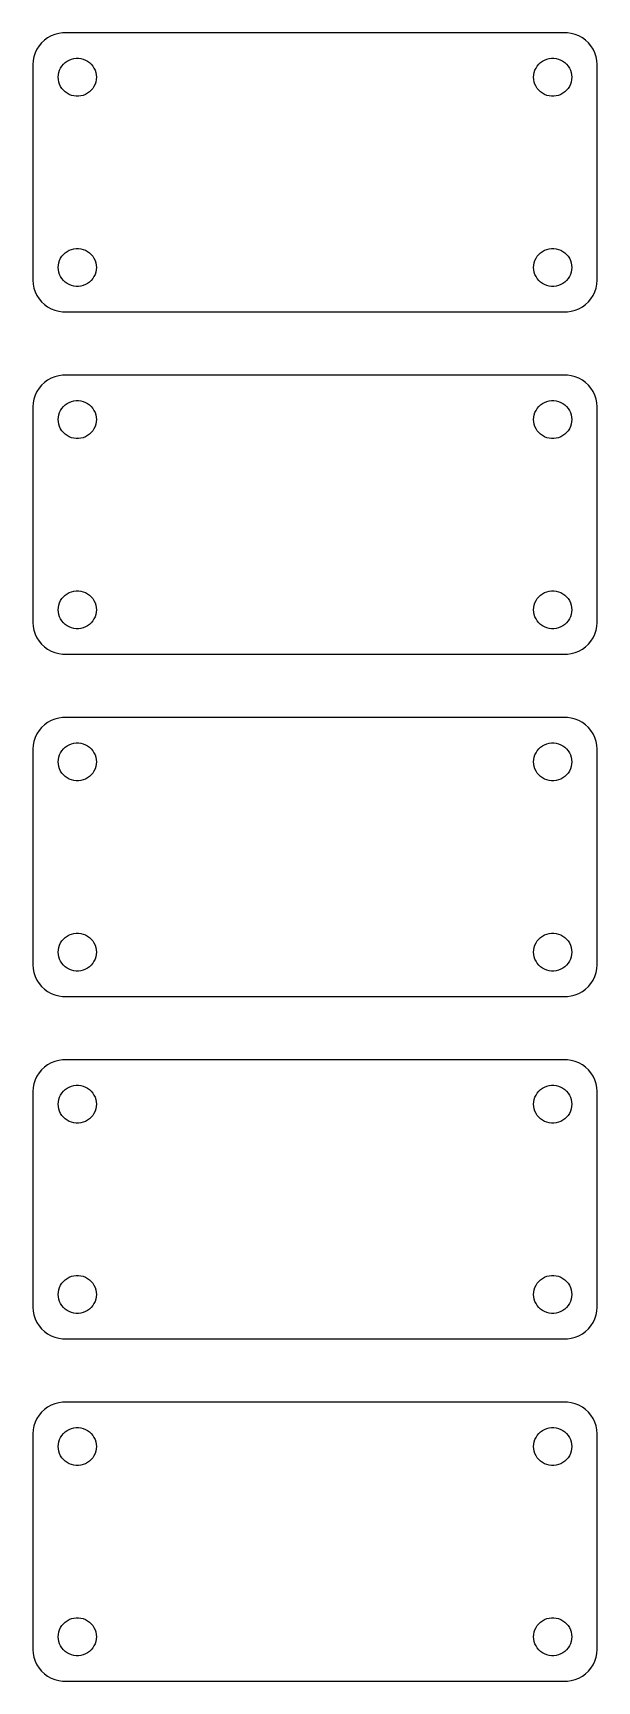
# Model space of a CAD drawing. Header units: metres. Extents: x -44 to 44, y 248 to 508.
import ezdxf

# ---------------------------------------------------------------- set-up
doc = ezdxf.new("R2010")
doc.units = ezdxf.units.M

msp = doc.modelspace()

# ---------------------------------------------------------------- linework, layer by layer
for p, q in [((-42.1791, 507.222), (-42.6871, 506.853)), ((-41.6289, 507.524), (-42.1791, 507.222)), ((-41.0451, 507.755), (-41.6289, 507.524)), ((-40.4369, 507.911), (-41.0451, 507.755)), ((-39.8139, 507.99), (-40.4369, 507.911)), ((39.8139, 507.99), (-39.8139, 507.99)), ((40.4369, 507.911), (39.8139, 507.99)), ((41.0451, 507.755), (40.4369, 507.911)), ((41.6289, 507.524), (41.0451, 507.755)), ((42.1791, 507.222), (41.6289, 507.524)), ((42.6871, 506.853), (42.1791, 507.222)), ((-44.1489, 504.841), (-44.3429, 504.243)), ((-43.8815, 505.409), (-44.1489, 504.841)), ((-43.5451, 505.939), (-43.8815, 505.409)), ((-43.1448, 506.423), (-43.5451, 505.939)), ((-42.6871, 506.853), (-43.1448, 506.423)), ((43.1448, 506.423), (42.6871, 506.853)), ((43.5451, 505.939), (43.1448, 506.423)), ((43.8815, 505.409), (43.5451, 505.939)), ((44.1489, 504.841), (43.8815, 505.409)), ((44.3429, 504.243), (44.1489, 504.841)), ((-44.4606, 503.627), (-44.5, 503)), ((-44.5, 503), (-44.5, 469)), ((-44.3429, 504.243), (-44.4606, 503.627)), ((-40.4057, 501.746), (-40.2893, 502.104)), ((-40.2893, 502.104), (-40.1289, 502.445)), ((-40.1289, 502.445), (-39.927, 502.763)), ((-39.927, 502.763), (-39.6869, 503.054)), ((-39.6869, 503.054), (-39.4123, 503.312)), ((-39.4123, 503.312), (-39.1075, 503.533)), ((-39.1075, 503.533), (-38.7773, 503.714)), ((-38.7773, 503.714), (-38.427, 503.853)), ((-38.427, 503.853), (-38.0621, 503.947)), ((-38.0621, 503.947), (-37.6884, 503.994)), ((-37.6884, 503.994), (-37.3116, 503.994)), ((-37.3116, 503.994), (-36.9379, 503.947)), ((-36.9379, 503.947), (-36.5729, 503.853)), ((-36.5729, 503.853), (-36.2227, 503.714)), ((-36.2227, 503.714), (-35.8925, 503.533)), ((-35.8925, 503.533), (-35.5877, 503.312)), ((-35.5877, 503.312), (-35.3131, 503.054)), ((-35.3131, 503.054), (-35.0729, 502.763)), ((-35.0729, 502.763), (-34.8711, 502.445)), ((-34.8711, 502.445), (-34.7107, 502.104)), ((-34.7107, 502.104), (-34.5942, 501.746)), ((34.5942, 501.746), (34.7107, 502.104)), ((34.7107, 502.104), (34.8711, 502.445)), ((34.8711, 502.445), (35.0729, 502.763)), ((35.0729, 502.763), (35.3131, 503.054)), ((35.3131, 503.054), (35.5877, 503.312)), ((35.5877, 503.312), (35.8925, 503.533)), ((35.8925, 503.533), (36.2227, 503.714)), ((36.2227, 503.714), (36.5729, 503.853)), ((36.5729, 503.853), (36.9379, 503.947)), ((36.9379, 503.947), (37.3116, 503.994)), ((37.3116, 503.994), (37.6884, 503.994)), ((37.6884, 503.994), (38.0621, 503.947)), ((38.0621, 503.947), (38.427, 503.853)), ((38.427, 503.853), (38.7773, 503.714)), ((38.7773, 503.714), (39.1075, 503.533)), ((39.1075, 503.533), (39.4123, 503.312)), ((39.4123, 503.312), (39.6869, 503.054)), ((39.6869, 503.054), (39.927, 502.763)), ((39.927, 502.763), (40.1289, 502.445)), ((40.1289, 502.445), (40.2893, 502.104)), ((40.2893, 502.104), (40.4057, 501.746)), ((44.4606, 503.627), (44.3429, 504.243)), ((44.5, 503), (44.4606, 503.627)), ((44.5, 469), (44.5, 503)), ((-40.5, 501), (-40.4763, 501.376)), ((-40.4763, 500.624), (-40.5, 501)), ((-40.4763, 501.376), (-40.4057, 501.746)), ((-40.4057, 500.254), (-40.4763, 500.624)), ((-40.2893, 499.896), (-40.4057, 500.254)), ((-40.1289, 499.555), (-40.2893, 499.896)), ((-39.927, 499.237), (-40.1289, 499.555)), ((-39.6869, 498.946), (-39.927, 499.237)), ((-35.0729, 499.237), (-35.3131, 498.946)), ((-34.8711, 499.555), (-35.0729, 499.237)), ((-34.7107, 499.896), (-34.8711, 499.555)), ((-34.5942, 500.254), (-34.7107, 499.896)), ((-34.5942, 501.746), (-34.5237, 501.376)), ((-34.5237, 500.624), (-34.5942, 500.254)), ((-34.5237, 501.376), (-34.5, 501)), ((-34.5, 501), (-34.5237, 500.624)), ((34.5, 501), (34.5237, 501.376)), ((34.5237, 500.624), (34.5, 501)), ((34.5237, 501.376), (34.5942, 501.746)), ((34.5942, 500.254), (34.5237, 500.624)), ((34.7107, 499.896), (34.5942, 500.254)), ((34.8711, 499.555), (34.7107, 499.896)), ((35.0729, 499.237), (34.8711, 499.555)), ((35.3131, 498.946), (35.0729, 499.237)), ((39.927, 499.237), (39.6869, 498.946)), ((40.1289, 499.555), (39.927, 499.237)), ((40.2893, 499.896), (40.1289, 499.555)), ((40.4057, 500.254), (40.2893, 499.896)), ((40.4057, 501.746), (40.4763, 501.376)), ((40.4763, 500.624), (40.4057, 500.254)), ((40.4763, 501.376), (40.5, 501)), ((40.5, 501), (40.4763, 500.624)), ((-39.4123, 498.688), (-39.6869, 498.946)), ((-39.1075, 498.467), (-39.4123, 498.688)), ((-38.7773, 498.286), (-39.1075, 498.467)), ((-38.427, 498.147), (-38.7773, 498.286)), ((-38.0621, 498.053), (-38.427, 498.147)), ((-37.6884, 498.006), (-38.0621, 498.053)), ((-37.3116, 498.006), (-37.6884, 498.006)), ((-36.9379, 498.053), (-37.3116, 498.006)), ((-36.5729, 498.147), (-36.9379, 498.053)), ((-36.2227, 498.286), (-36.5729, 498.147)), ((-35.8925, 498.467), (-36.2227, 498.286)), ((-35.5877, 498.688), (-35.8925, 498.467)), ((-35.3131, 498.946), (-35.5877, 498.688)), ((35.5877, 498.688), (35.3131, 498.946)), ((35.8925, 498.467), (35.5877, 498.688)), ((36.2227, 498.286), (35.8925, 498.467)), ((36.5729, 498.147), (36.2227, 498.286)), ((36.9379, 498.053), (36.5729, 498.147)), ((37.3116, 498.006), (36.9379, 498.053)), ((37.6884, 498.006), (37.3116, 498.006)), ((38.0621, 498.053), (37.6884, 498.006)), ((38.427, 498.147), (38.0621, 498.053)), ((38.7773, 498.286), (38.427, 498.147)), ((39.1075, 498.467), (38.7773, 498.286)), ((39.4123, 498.688), (39.1075, 498.467)), ((39.6869, 498.946), (39.4123, 498.688)), ((-39.6869, 473.054), (-39.4123, 473.312)), ((-39.4123, 473.312), (-39.1075, 473.533)), ((-39.1075, 473.533), (-38.7773, 473.714)), ((-38.7773, 473.714), (-38.427, 473.853)), ((-38.427, 473.853), (-38.0621, 473.947)), ((-38.0621, 473.947), (-37.6884, 473.994)), ((-37.6884, 473.994), (-37.3116, 473.994)), ((-37.3116, 473.994), (-36.9379, 473.947)), ((-36.9379, 473.947), (-36.5729, 473.853)), ((-36.5729, 473.853), (-36.2227, 473.714)), ((-36.2227, 473.714), (-35.8925, 473.533)), ((-35.8925, 473.533), (-35.5877, 473.312)), ((-35.5877, 473.312), (-35.3131, 473.054)), ((35.3131, 473.054), (35.5877, 473.312)), ((35.5877, 473.312), (35.8925, 473.533)), ((35.8925, 473.533), (36.2227, 473.714)), ((36.2227, 473.714), (36.5729, 473.853)), ((36.5729, 473.853), (36.9379, 473.947)), ((36.9379, 473.947), (37.3116, 473.994)), ((37.3116, 473.994), (37.6884, 473.994)), ((37.6884, 473.994), (38.0621, 473.947)), ((38.0621, 473.947), (38.427, 473.853)), ((38.427, 473.853), (38.7773, 473.714)), ((38.7773, 473.714), (39.1075, 473.533)), ((39.1075, 473.533), (39.4123, 473.312)), ((39.4123, 473.312), (39.6869, 473.054)), ((-40.5, 471), (-40.4763, 471.376)), ((-40.4763, 470.624), (-40.5, 471)), ((-40.4763, 471.376), (-40.4057, 471.746)), ((-40.4057, 470.254), (-40.4763, 470.624)), ((-40.4057, 471.746), (-40.2893, 472.104)), ((-40.2893, 472.104), (-40.1289, 472.445)), ((-40.1289, 472.445), (-39.927, 472.763)), ((-39.927, 472.763), (-39.6869, 473.054)), ((-35.3131, 473.054), (-35.0729, 472.763)), ((-35.0729, 472.763), (-34.8711, 472.445)), ((-34.8711, 472.445), (-34.7107, 472.104)), ((-34.7107, 472.104), (-34.5942, 471.746)), ((-34.5942, 471.746), (-34.5237, 471.376)), ((-34.5237, 470.624), (-34.5942, 470.254)), ((-34.5237, 471.376), (-34.5, 471)), ((-34.5, 471), (-34.5237, 470.624)), ((34.5, 471), (34.5237, 471.376)), ((34.5237, 470.624), (34.5, 471)), ((34.5237, 471.376), (34.5942, 471.746)), ((34.5942, 470.254), (34.5237, 470.624)), ((34.5942, 471.746), (34.7107, 472.104)), ((34.7107, 472.104), (34.8711, 472.445)), ((34.8711, 472.445), (35.0729, 472.763)), ((35.0729, 472.763), (35.3131, 473.054)), ((39.6869, 473.054), (39.927, 472.763)), ((39.927, 472.763), (40.1289, 472.445)), ((40.1289, 472.445), (40.2893, 472.104)), ((40.2893, 472.104), (40.4057, 471.746)), ((40.4057, 471.746), (40.4763, 471.376)), ((40.4763, 470.624), (40.4057, 470.254)), ((40.4763, 471.376), (40.5, 471)), ((40.5, 471), (40.4763, 470.624)), ((-44.5, 469), (-44.4606, 468.373)), ((-44.4606, 468.373), (-44.3429, 467.757)), ((-40.2893, 469.896), (-40.4057, 470.254)), ((-40.1289, 469.555), (-40.2893, 469.896)), ((-39.927, 469.237), (-40.1289, 469.555)), ((-39.6869, 468.946), (-39.927, 469.237)), ((-39.4123, 468.688), (-39.6869, 468.946)), ((-39.1075, 468.467), (-39.4123, 468.688)), ((-38.7773, 468.286), (-39.1075, 468.467)), ((-38.427, 468.147), (-38.7773, 468.286)), ((-38.0621, 468.053), (-38.427, 468.147)), ((-37.6884, 468.006), (-38.0621, 468.053)), ((-37.3116, 468.006), (-37.6884, 468.006)), ((-36.9379, 468.053), (-37.3116, 468.006)), ((-36.5729, 468.147), (-36.9379, 468.053)), ((-36.2227, 468.286), (-36.5729, 468.147)), ((-35.8925, 468.467), (-36.2227, 468.286)), ((-35.5877, 468.688), (-35.8925, 468.467)), ((-35.3131, 468.946), (-35.5877, 468.688)), ((-35.0729, 469.237), (-35.3131, 468.946)), ((-34.8711, 469.555), (-35.0729, 469.237)), ((-34.7107, 469.896), (-34.8711, 469.555)), ((-34.5942, 470.254), (-34.7107, 469.896)), ((34.7107, 469.896), (34.5942, 470.254)), ((34.8711, 469.555), (34.7107, 469.896)), ((35.0729, 469.237), (34.8711, 469.555)), ((35.3131, 468.946), (35.0729, 469.237)), ((35.5877, 468.688), (35.3131, 468.946)), ((35.8925, 468.467), (35.5877, 468.688)), ((36.2227, 468.286), (35.8925, 468.467)), ((36.5729, 468.147), (36.2227, 468.286)), ((36.9379, 468.053), (36.5729, 468.147)), ((37.3116, 468.006), (36.9379, 468.053)), ((37.6884, 468.006), (37.3116, 468.006)), ((38.0621, 468.053), (37.6884, 468.006)), ((38.427, 468.147), (38.0621, 468.053)), ((38.7773, 468.286), (38.427, 468.147)), ((39.1075, 468.467), (38.7773, 468.286)), ((39.4123, 468.688), (39.1075, 468.467)), ((39.6869, 468.946), (39.4123, 468.688)), ((39.927, 469.237), (39.6869, 468.946)), ((40.1289, 469.555), (39.927, 469.237)), ((40.2893, 469.896), (40.1289, 469.555)), ((40.4057, 470.254), (40.2893, 469.896)), ((44.3429, 467.757), (44.4606, 468.373)), ((44.4606, 468.373), (44.5, 469)), ((-44.3429, 467.757), (-44.1489, 467.159)), ((-44.1489, 467.159), (-43.8815, 466.591)), ((-43.8815, 466.591), (-43.5451, 466.061)), ((-43.5451, 466.061), (-43.1448, 465.577)), ((-43.1448, 465.577), (-42.6871, 465.147)), ((42.6871, 465.147), (43.1448, 465.577)), ((43.1448, 465.577), (43.5451, 466.061)), ((43.5451, 466.061), (43.8815, 466.591)), ((43.8815, 466.591), (44.1489, 467.159)), ((44.1489, 467.159), (44.3429, 467.757)), ((-42.6871, 465.147), (-42.1791, 464.778)), ((-42.1791, 464.778), (-41.6289, 464.476)), ((-41.6289, 464.476), (-41.0451, 464.245)), ((-41.0451, 464.245), (-40.4369, 464.089)), ((-40.4369, 464.089), (-39.8139, 464.01)), ((-39.8139, 464.01), (39.8139, 464.01)), ((39.8139, 464.01), (40.4369, 464.089)), ((40.4369, 464.089), (41.0451, 464.245)), ((41.0451, 464.245), (41.6289, 464.476)), ((41.6289, 464.476), (42.1791, 464.778)), ((42.1791, 464.778), (42.6871, 465.147)), ((-43.1448, 452.423), (-43.5451, 451.939)), ((-42.6871, 452.853), (-43.1448, 452.423)), ((-42.1791, 453.222), (-42.6871, 452.853)), ((-41.6289, 453.524), (-42.1791, 453.222)), ((-41.0451, 453.755), (-41.6289, 453.524)), ((-40.4369, 453.911), (-41.0451, 453.755)), ((-39.8139, 453.99), (-40.4369, 453.911)), ((39.8139, 453.99), (-39.8139, 453.99)), ((40.4369, 453.911), (39.8139, 453.99)), ((41.0451, 453.755), (40.4369, 453.911)), ((41.6289, 453.524), (41.0451, 453.755)), ((42.1791, 453.222), (41.6289, 453.524)), ((42.6871, 452.853), (42.1791, 453.222)), ((43.1448, 452.423), (42.6871, 452.853)), ((43.5451, 451.939), (43.1448, 452.423)), ((-44.3429, 450.243), (-44.4606, 449.627)), ((-44.1489, 450.841), (-44.3429, 450.243)), ((-43.8815, 451.409), (-44.1489, 450.841)), ((-43.5451, 451.939), (-43.8815, 451.409)), ((-38.7773, 449.714), (-38.427, 449.853)), ((-38.427, 449.853), (-38.0621, 449.947)), ((-38.0621, 449.947), (-37.6884, 449.994)), ((-37.6884, 449.994), (-37.3116, 449.994)), ((-37.3116, 449.994), (-36.9379, 449.947)), ((-36.9379, 449.947), (-36.5729, 449.853)), ((-36.5729, 449.853), (-36.2227, 449.714)), ((36.2227, 449.714), (36.5729, 449.853)), ((36.5729, 449.853), (36.9379, 449.947)), ((36.9379, 449.947), (37.3116, 449.994)), ((37.3116, 449.994), (37.6884, 449.994)), ((37.6884, 449.994), (38.0621, 449.947)), ((38.0621, 449.947), (38.427, 449.853)), ((38.427, 449.853), (38.7773, 449.714)), ((43.8815, 451.409), (43.5451, 451.939)), ((44.1489, 450.841), (43.8815, 451.409)), ((44.3429, 450.243), (44.1489, 450.841)), ((44.4606, 449.627), (44.3429, 450.243)), ((-44.4606, 449.627), (-44.5, 449)), ((-44.5, 449), (-44.5, 415)), ((-40.5, 447), (-40.4763, 447.376)), ((-40.4763, 447.376), (-40.4057, 447.746)), ((-40.4057, 447.746), (-40.2893, 448.104)), ((-40.2893, 448.104), (-40.1289, 448.445)), ((-40.1289, 448.445), (-39.927, 448.763)), ((-39.927, 448.763), (-39.6869, 449.054)), ((-39.6869, 449.054), (-39.4123, 449.312)), ((-39.4123, 449.312), (-39.1075, 449.533)), ((-39.1075, 449.533), (-38.7773, 449.714)), ((-36.2227, 449.714), (-35.8925, 449.533)), ((-35.8925, 449.533), (-35.5877, 449.312)), ((-35.5877, 449.312), (-35.3131, 449.054)), ((-35.3131, 449.054), (-35.0729, 448.763)), ((-35.0729, 448.763), (-34.8711, 448.445)), ((-34.8711, 448.445), (-34.7107, 448.104)), ((-34.7107, 448.104), (-34.5942, 447.746)), ((-34.5942, 447.746), (-34.5237, 447.376)), ((-34.5237, 447.376), (-34.5, 447)), ((34.5, 447), (34.5237, 447.376)), ((34.5237, 447.376), (34.5942, 447.746)), ((34.5942, 447.746), (34.7107, 448.104)), ((34.7107, 448.104), (34.8711, 448.445)), ((34.8711, 448.445), (35.0729, 448.763)), ((35.0729, 448.763), (35.3131, 449.054)), ((35.3131, 449.054), (35.5877, 449.312)), ((35.5877, 449.312), (35.8925, 449.533)), ((35.8925, 449.533), (36.2227, 449.714)), ((38.7773, 449.714), (39.1075, 449.533)), ((39.1075, 449.533), (39.4123, 449.312)), ((39.4123, 449.312), (39.6869, 449.054)), ((39.6869, 449.054), (39.927, 448.763)), ((39.927, 448.763), (40.1289, 448.445)), ((40.1289, 448.445), (40.2893, 448.104)), ((40.2893, 448.104), (40.4057, 447.746)), ((40.4057, 447.746), (40.4763, 447.376)), ((40.4763, 447.376), (40.5, 447)), ((44.5, 449), (44.4606, 449.627)), ((44.5, 415), (44.5, 449)), ((-40.4763, 446.624), (-40.5, 447)), ((-40.4057, 446.254), (-40.4763, 446.624)), ((-40.2893, 445.896), (-40.4057, 446.254)), ((-40.1289, 445.555), (-40.2893, 445.896)), ((-39.927, 445.237), (-40.1289, 445.555)), ((-39.6869, 444.946), (-39.927, 445.237)), ((-39.4123, 444.688), (-39.6869, 444.946)), ((-39.1075, 444.467), (-39.4123, 444.688)), ((-35.5877, 444.688), (-35.8925, 444.467)), ((-35.3131, 444.946), (-35.5877, 444.688)), ((-35.0729, 445.237), (-35.3131, 444.946)), ((-34.8711, 445.555), (-35.0729, 445.237)), ((-34.7107, 445.896), (-34.8711, 445.555)), ((-34.5942, 446.254), (-34.7107, 445.896)), ((-34.5237, 446.624), (-34.5942, 446.254)), ((-34.5, 447), (-34.5237, 446.624)), ((34.5237, 446.624), (34.5, 447)), ((34.5942, 446.254), (34.5237, 446.624)), ((34.7107, 445.896), (34.5942, 446.254)), ((34.8711, 445.555), (34.7107, 445.896)), ((35.0729, 445.237), (34.8711, 445.555)), ((35.3131, 444.946), (35.0729, 445.237)), ((35.5877, 444.688), (35.3131, 444.946)), ((35.8925, 444.467), (35.5877, 444.688)), ((39.4123, 444.688), (39.1075, 444.467)), ((39.6869, 444.946), (39.4123, 444.688)), ((39.927, 445.237), (39.6869, 444.946)), ((40.1289, 445.555), (39.927, 445.237)), ((40.2893, 445.896), (40.1289, 445.555)), ((40.4057, 446.254), (40.2893, 445.896)), ((40.4763, 446.624), (40.4057, 446.254)), ((40.5, 447), (40.4763, 446.624)), ((-38.7773, 444.286), (-39.1075, 444.467)), ((-38.427, 444.147), (-38.7773, 444.286)), ((-38.0621, 444.053), (-38.427, 444.147)), ((-37.6884, 444.006), (-38.0621, 444.053)), ((-37.3116, 444.006), (-37.6884, 444.006)), ((-36.9379, 444.053), (-37.3116, 444.006)), ((-36.5729, 444.147), (-36.9379, 444.053)), ((-36.2227, 444.286), (-36.5729, 444.147)), ((-35.8925, 444.467), (-36.2227, 444.286)), ((36.2227, 444.286), (35.8925, 444.467)), ((36.5729, 444.147), (36.2227, 444.286)), ((36.9379, 444.053), (36.5729, 444.147)), ((37.3116, 444.006), (36.9379, 444.053)), ((37.6884, 444.006), (37.3116, 444.006)), ((38.0621, 444.053), (37.6884, 444.006)), ((38.427, 444.147), (38.0621, 444.053)), ((38.7773, 444.286), (38.427, 444.147)), ((39.1075, 444.467), (38.7773, 444.286)), ((-40.1289, 418.445), (-39.927, 418.763)), ((-39.927, 418.763), (-39.6869, 419.054)), ((-39.6869, 419.054), (-39.4123, 419.312)), ((-39.4123, 419.312), (-39.1075, 419.533)), ((-39.1075, 419.533), (-38.7773, 419.714)), ((-38.7773, 419.714), (-38.427, 419.853)), ((-38.427, 419.853), (-38.0621, 419.947)), ((-38.0621, 419.947), (-37.6884, 419.994)), ((-37.6884, 419.994), (-37.3116, 419.994)), ((-37.3116, 419.994), (-36.9379, 419.947)), ((-36.9379, 419.947), (-36.5729, 419.853)), ((-36.5729, 419.853), (-36.2227, 419.714)), ((-36.2227, 419.714), (-35.8925, 419.533)), ((-35.8925, 419.533), (-35.5877, 419.312)), ((-35.5877, 419.312), (-35.3131, 419.054)), ((-35.3131, 419.054), (-35.0729, 418.763)), ((-35.0729, 418.763), (-34.8711, 418.445)), ((34.8711, 418.445), (35.0729, 418.763)), ((35.0729, 418.763), (35.3131, 419.054)), ((35.3131, 419.054), (35.5877, 419.312)), ((35.5877, 419.312), (35.8925, 419.533)), ((35.8925, 419.533), (36.2227, 419.714)), ((36.2227, 419.714), (36.5729, 419.853)), ((36.5729, 419.853), (36.9379, 419.947)), ((36.9379, 419.947), (37.3116, 419.994)), ((37.3116, 419.994), (37.6884, 419.994)), ((37.6884, 419.994), (38.0621, 419.947)), ((38.0621, 419.947), (38.427, 419.853)), ((38.427, 419.853), (38.7773, 419.714)), ((38.7773, 419.714), (39.1075, 419.533)), ((39.1075, 419.533), (39.4123, 419.312)), ((39.4123, 419.312), (39.6869, 419.054)), ((39.6869, 419.054), (39.927, 418.763)), ((39.927, 418.763), (40.1289, 418.445)), ((-40.5, 417), (-40.4763, 417.376)), ((-40.4763, 416.624), (-40.5, 417)), ((-40.4763, 417.376), (-40.4057, 417.746)), ((-40.4057, 416.254), (-40.4763, 416.624)), ((-40.4057, 417.746), (-40.2893, 418.104)), ((-40.2893, 415.896), (-40.4057, 416.254)), ((-40.2893, 418.104), (-40.1289, 418.445)), ((-34.8711, 418.445), (-34.7107, 418.104)), ((-34.7107, 418.104), (-34.5942, 417.746)), ((-34.5942, 416.254), (-34.7107, 415.896)), ((-34.5942, 417.746), (-34.5237, 417.376)), ((-34.5237, 416.624), (-34.5942, 416.254)), ((-34.5237, 417.376), (-34.5, 417)), ((-34.5, 417), (-34.5237, 416.624)), ((34.5, 417), (34.5237, 417.376)), ((34.5237, 416.624), (34.5, 417)), ((34.5237, 417.376), (34.5942, 417.746)), ((34.5942, 416.254), (34.5237, 416.624)), ((34.5942, 417.746), (34.7107, 418.104)), ((34.7107, 415.896), (34.5942, 416.254)), ((34.7107, 418.104), (34.8711, 418.445)), ((40.1289, 418.445), (40.2893, 418.104)), ((40.2893, 418.104), (40.4057, 417.746)), ((40.4057, 416.254), (40.2893, 415.896)), ((40.4057, 417.746), (40.4763, 417.376)), ((40.4763, 416.624), (40.4057, 416.254)), ((40.4763, 417.376), (40.5, 417)), ((40.5, 417), (40.4763, 416.624)), ((-44.5, 415), (-44.4606, 414.373)), ((-44.4606, 414.373), (-44.3429, 413.757)), ((-44.3429, 413.757), (-44.1489, 413.159)), ((-40.1289, 415.555), (-40.2893, 415.896)), ((-39.927, 415.237), (-40.1289, 415.555)), ((-39.6869, 414.946), (-39.927, 415.237)), ((-39.4123, 414.688), (-39.6869, 414.946)), ((-39.1075, 414.467), (-39.4123, 414.688)), ((-38.7773, 414.286), (-39.1075, 414.467)), ((-38.427, 414.147), (-38.7773, 414.286)), ((-38.0621, 414.053), (-38.427, 414.147)), ((-37.6884, 414.006), (-38.0621, 414.053)), ((-37.3116, 414.006), (-37.6884, 414.006)), ((-36.9379, 414.053), (-37.3116, 414.006)), ((-36.5729, 414.147), (-36.9379, 414.053)), ((-36.2227, 414.286), (-36.5729, 414.147)), ((-35.8925, 414.467), (-36.2227, 414.286)), ((-35.5877, 414.688), (-35.8925, 414.467)), ((-35.3131, 414.946), (-35.5877, 414.688)), ((-35.0729, 415.237), (-35.3131, 414.946)), ((-34.8711, 415.555), (-35.0729, 415.237)), ((-34.7107, 415.896), (-34.8711, 415.555)), ((34.8711, 415.555), (34.7107, 415.896)), ((35.0729, 415.237), (34.8711, 415.555)), ((35.3131, 414.946), (35.0729, 415.237)), ((35.5877, 414.688), (35.3131, 414.946)), ((35.8925, 414.467), (35.5877, 414.688)), ((36.2227, 414.286), (35.8925, 414.467)), ((36.5729, 414.147), (36.2227, 414.286)), ((36.9379, 414.053), (36.5729, 414.147)), ((37.3116, 414.006), (36.9379, 414.053)), ((37.6884, 414.006), (37.3116, 414.006)), ((38.0621, 414.053), (37.6884, 414.006)), ((38.427, 414.147), (38.0621, 414.053)), ((38.7773, 414.286), (38.427, 414.147)), ((39.1075, 414.467), (38.7773, 414.286)), ((39.4123, 414.688), (39.1075, 414.467)), ((39.6869, 414.946), (39.4123, 414.688)), ((39.927, 415.237), (39.6869, 414.946)), ((40.1289, 415.555), (39.927, 415.237)), ((40.2893, 415.896), (40.1289, 415.555)), ((44.1489, 413.159), (44.3429, 413.757)), ((44.3429, 413.757), (44.4606, 414.373)), ((44.4606, 414.373), (44.5, 415)), ((-44.1489, 413.159), (-43.8815, 412.591)), ((-43.8815, 412.591), (-43.5451, 412.061)), ((-43.5451, 412.061), (-43.1448, 411.577)), ((-43.1448, 411.577), (-42.6871, 411.147)), ((-42.6871, 411.147), (-42.1791, 410.778)), ((-42.1791, 410.778), (-41.6289, 410.476)), ((41.6289, 410.476), (42.1791, 410.778)), ((42.1791, 410.778), (42.6871, 411.147)), ((42.6871, 411.147), (43.1448, 411.577)), ((43.1448, 411.577), (43.5451, 412.061)), ((43.5451, 412.061), (43.8815, 412.591)), ((43.8815, 412.591), (44.1489, 413.159)), ((-41.6289, 410.476), (-41.0451, 410.245)), ((-41.0451, 410.245), (-40.4369, 410.089)), ((-40.4369, 410.089), (-39.8139, 410.01)), ((-39.8139, 410.01), (39.8139, 410.01)), ((39.8139, 410.01), (40.4369, 410.089)), ((40.4369, 410.089), (41.0451, 410.245)), ((41.0451, 410.245), (41.6289, 410.476)), ((-43.5451, 397.939), (-43.8815, 397.409)), ((-43.1448, 398.423), (-43.5451, 397.939)), ((-42.6871, 398.853), (-43.1448, 398.423)), ((-42.1791, 399.222), (-42.6871, 398.853)), ((-41.6289, 399.524), (-42.1791, 399.222)), ((-41.0451, 399.755), (-41.6289, 399.524)), ((-40.4369, 399.911), (-41.0451, 399.755)), ((-39.8139, 399.99), (-40.4369, 399.911)), ((39.8139, 399.99), (-39.8139, 399.99)), ((40.4369, 399.911), (39.8139, 399.99)), ((41.0451, 399.755), (40.4369, 399.911)), ((41.6289, 399.524), (41.0451, 399.755)), ((42.1791, 399.222), (41.6289, 399.524)), ((42.6871, 398.853), (42.1791, 399.222)), ((43.1448, 398.423), (42.6871, 398.853)), ((43.5451, 397.939), (43.1448, 398.423)), ((43.8815, 397.409), (43.5451, 397.939)), ((-44.4606, 395.627), (-44.5, 395)), ((-44.3429, 396.243), (-44.4606, 395.627)), ((-44.1489, 396.841), (-44.3429, 396.243)), ((-43.8815, 397.409), (-44.1489, 396.841)), ((-39.6869, 395.054), (-39.4123, 395.312)), ((-39.4123, 395.312), (-39.1075, 395.533)), ((-39.1075, 395.533), (-38.7773, 395.714)), ((-38.7773, 395.714), (-38.427, 395.853)), ((-38.427, 395.853), (-38.0621, 395.947)), ((-38.0621, 395.947), (-37.6884, 395.994)), ((-37.6884, 395.994), (-37.3116, 395.994)), ((-37.3116, 395.994), (-36.9379, 395.947)), ((-36.9379, 395.947), (-36.5729, 395.853)), ((-36.5729, 395.853), (-36.2227, 395.714)), ((-36.2227, 395.714), (-35.8925, 395.533)), ((-35.8925, 395.533), (-35.5877, 395.312)), ((-35.5877, 395.312), (-35.3131, 395.054)), ((35.3131, 395.054), (35.5877, 395.312)), ((35.5877, 395.312), (35.8925, 395.533)), ((35.8925, 395.533), (36.2227, 395.714)), ((36.2227, 395.714), (36.5729, 395.853)), ((36.5729, 395.853), (36.9379, 395.947)), ((36.9379, 395.947), (37.3116, 395.994)), ((37.3116, 395.994), (37.6884, 395.994)), ((37.6884, 395.994), (38.0621, 395.947)), ((38.0621, 395.947), (38.427, 395.853)), ((38.427, 395.853), (38.7773, 395.714)), ((38.7773, 395.714), (39.1075, 395.533)), ((39.1075, 395.533), (39.4123, 395.312)), ((39.4123, 395.312), (39.6869, 395.054)), ((44.1489, 396.841), (43.8815, 397.409)), ((44.3429, 396.243), (44.1489, 396.841)), ((44.4606, 395.627), (44.3429, 396.243)), ((44.5, 395), (44.4606, 395.627)), ((-44.5, 395), (-44.5, 361)), ((-40.5, 393), (-40.4763, 393.376)), ((-40.4763, 392.624), (-40.5, 393)), ((-40.4763, 393.376), (-40.4057, 393.746)), ((-40.4057, 392.254), (-40.4763, 392.624)), ((-40.4057, 393.746), (-40.2893, 394.104)), ((-40.2893, 394.104), (-40.1289, 394.445)), ((-40.1289, 394.445), (-39.927, 394.763)), ((-39.927, 394.763), (-39.6869, 395.054)), ((-35.3131, 395.054), (-35.0729, 394.763)), ((-35.0729, 394.763), (-34.8711, 394.445)), ((-34.8711, 394.445), (-34.7107, 394.104)), ((-34.7107, 394.104), (-34.5942, 393.746)), ((-34.5942, 393.746), (-34.5237, 393.376)), ((-34.5237, 392.624), (-34.5942, 392.254)), ((-34.5237, 393.376), (-34.5, 393)), ((-34.5, 393), (-34.5237, 392.624)), ((34.5, 393), (34.5237, 393.376)), ((34.5237, 392.624), (34.5, 393)), ((34.5237, 393.376), (34.5942, 393.746)), ((34.5942, 392.254), (34.5237, 392.624)), ((34.5942, 393.746), (34.7107, 394.104)), ((34.7107, 394.104), (34.8711, 394.445)), ((34.8711, 394.445), (35.0729, 394.763)), ((35.0729, 394.763), (35.3131, 395.054)), ((39.6869, 395.054), (39.927, 394.763)), ((39.927, 394.763), (40.1289, 394.445)), ((40.1289, 394.445), (40.2893, 394.104)), ((40.2893, 394.104), (40.4057, 393.746)), ((40.4057, 393.746), (40.4763, 393.376)), ((40.4763, 392.624), (40.4057, 392.254)), ((40.4763, 393.376), (40.5, 393)), ((40.5, 393), (40.4763, 392.624)), ((44.5, 361), (44.5, 395)), ((-40.2893, 391.896), (-40.4057, 392.254)), ((-40.1289, 391.555), (-40.2893, 391.896)), ((-39.927, 391.237), (-40.1289, 391.555)), ((-39.6869, 390.946), (-39.927, 391.237)), ((-39.4123, 390.688), (-39.6869, 390.946)), ((-39.1075, 390.467), (-39.4123, 390.688)), ((-38.7773, 390.286), (-39.1075, 390.467)), ((-38.427, 390.147), (-38.7773, 390.286)), ((-38.0621, 390.053), (-38.427, 390.147)), ((-37.6884, 390.006), (-38.0621, 390.053)), ((-37.3116, 390.006), (-37.6884, 390.006)), ((-36.9379, 390.053), (-37.3116, 390.006)), ((-36.5729, 390.147), (-36.9379, 390.053)), ((-36.2227, 390.286), (-36.5729, 390.147)), ((-35.8925, 390.467), (-36.2227, 390.286)), ((-35.5877, 390.688), (-35.8925, 390.467)), ((-35.3131, 390.946), (-35.5877, 390.688)), ((-35.0729, 391.237), (-35.3131, 390.946)), ((-34.8711, 391.555), (-35.0729, 391.237)), ((-34.7107, 391.896), (-34.8711, 391.555)), ((-34.5942, 392.254), (-34.7107, 391.896)), ((34.7107, 391.896), (34.5942, 392.254)), ((34.8711, 391.555), (34.7107, 391.896)), ((35.0729, 391.237), (34.8711, 391.555)), ((35.3131, 390.946), (35.0729, 391.237)), ((35.5877, 390.688), (35.3131, 390.946)), ((35.8925, 390.467), (35.5877, 390.688)), ((36.2227, 390.286), (35.8925, 390.467)), ((36.5729, 390.147), (36.2227, 390.286)), ((36.9379, 390.053), (36.5729, 390.147)), ((37.3116, 390.006), (36.9379, 390.053)), ((37.6884, 390.006), (37.3116, 390.006)), ((38.0621, 390.053), (37.6884, 390.006)), ((38.427, 390.147), (38.0621, 390.053)), ((38.7773, 390.286), (38.427, 390.147)), ((39.1075, 390.467), (38.7773, 390.286)), ((39.4123, 390.688), (39.1075, 390.467)), ((39.6869, 390.946), (39.4123, 390.688)), ((39.927, 391.237), (39.6869, 390.946)), ((40.1289, 391.555), (39.927, 391.237)), ((40.2893, 391.896), (40.1289, 391.555)), ((40.4057, 392.254), (40.2893, 391.896)), ((-40.4057, 363.746), (-40.2893, 364.104)), ((-40.2893, 364.104), (-40.1289, 364.445)), ((-40.1289, 364.445), (-39.927, 364.763)), ((-39.927, 364.763), (-39.6869, 365.054)), ((-39.6869, 365.054), (-39.4123, 365.312)), ((-39.4123, 365.312), (-39.1075, 365.533)), ((-39.1075, 365.533), (-38.7773, 365.714)), ((-38.7773, 365.714), (-38.427, 365.853)), ((-38.427, 365.853), (-38.0621, 365.947)), ((-38.0621, 365.947), (-37.6884, 365.994)), ((-37.6884, 365.994), (-37.3116, 365.994)), ((-37.3116, 365.994), (-36.9379, 365.947)), ((-36.9379, 365.947), (-36.5729, 365.853)), ((-36.5729, 365.853), (-36.2227, 365.714)), ((-36.2227, 365.714), (-35.8925, 365.533)), ((-35.8925, 365.533), (-35.5877, 365.312)), ((-35.5877, 365.312), (-35.3131, 365.054)), ((-35.3131, 365.054), (-35.0729, 364.763)), ((-35.0729, 364.763), (-34.8711, 364.445)), ((-34.8711, 364.445), (-34.7107, 364.104)), ((-34.7107, 364.104), (-34.5942, 363.746)), ((34.5942, 363.746), (34.7107, 364.104)), ((34.7107, 364.104), (34.8711, 364.445)), ((34.8711, 364.445), (35.0729, 364.763)), ((35.0729, 364.763), (35.3131, 365.054)), ((35.3131, 365.054), (35.5877, 365.312)), ((35.5877, 365.312), (35.8925, 365.533)), ((35.8925, 365.533), (36.2227, 365.714)), ((36.2227, 365.714), (36.5729, 365.853)), ((36.5729, 365.853), (36.9379, 365.947)), ((36.9379, 365.947), (37.3116, 365.994)), ((37.3116, 365.994), (37.6884, 365.994)), ((37.6884, 365.994), (38.0621, 365.947)), ((38.0621, 365.947), (38.427, 365.853)), ((38.427, 365.853), (38.7773, 365.714)), ((38.7773, 365.714), (39.1075, 365.533)), ((39.1075, 365.533), (39.4123, 365.312)), ((39.4123, 365.312), (39.6869, 365.054)), ((39.6869, 365.054), (39.927, 364.763)), ((39.927, 364.763), (40.1289, 364.445)), ((40.1289, 364.445), (40.2893, 364.104)), ((40.2893, 364.104), (40.4057, 363.746)), ((-40.5, 363), (-40.4763, 363.376)), ((-40.4763, 362.624), (-40.5, 363)), ((-40.4763, 363.376), (-40.4057, 363.746)), ((-40.4057, 362.254), (-40.4763, 362.624)), ((-40.2893, 361.896), (-40.4057, 362.254)), ((-40.1289, 361.555), (-40.2893, 361.896)), ((-39.927, 361.237), (-40.1289, 361.555)), ((-34.8711, 361.555), (-35.0729, 361.237)), ((-34.7107, 361.896), (-34.8711, 361.555)), ((-34.5942, 362.254), (-34.7107, 361.896)), ((-34.5942, 363.746), (-34.5237, 363.376)), ((-34.5237, 362.624), (-34.5942, 362.254)), ((-34.5237, 363.376), (-34.5, 363)), ((-34.5, 363), (-34.5237, 362.624)), ((34.5, 363), (34.5237, 363.376)), ((34.5237, 362.624), (34.5, 363)), ((34.5237, 363.376), (34.5942, 363.746)), ((34.5942, 362.254), (34.5237, 362.624)), ((34.7107, 361.896), (34.5942, 362.254)), ((34.8711, 361.555), (34.7107, 361.896)), ((35.0729, 361.237), (34.8711, 361.555)), ((40.1289, 361.555), (39.927, 361.237)), ((40.2893, 361.896), (40.1289, 361.555)), ((40.4057, 362.254), (40.2893, 361.896)), ((40.4057, 363.746), (40.4763, 363.376)), ((40.4763, 362.624), (40.4057, 362.254)), ((40.4763, 363.376), (40.5, 363)), ((40.5, 363), (40.4763, 362.624)), ((-44.5, 361), (-44.4606, 360.373)), ((-44.4606, 360.373), (-44.3429, 359.757)), ((-44.3429, 359.757), (-44.1489, 359.159)), ((-44.1489, 359.159), (-43.8815, 358.591)), ((-39.6869, 360.946), (-39.927, 361.237)), ((-39.4123, 360.688), (-39.6869, 360.946)), ((-39.1075, 360.467), (-39.4123, 360.688)), ((-38.7773, 360.286), (-39.1075, 360.467)), ((-38.427, 360.147), (-38.7773, 360.286)), ((-38.0621, 360.053), (-38.427, 360.147)), ((-37.6884, 360.006), (-38.0621, 360.053)), ((-37.3116, 360.006), (-37.6884, 360.006)), ((-36.9379, 360.053), (-37.3116, 360.006)), ((-36.5729, 360.147), (-36.9379, 360.053)), ((-36.2227, 360.286), (-36.5729, 360.147)), ((-35.8925, 360.467), (-36.2227, 360.286)), ((-35.5877, 360.688), (-35.8925, 360.467)), ((-35.3131, 360.946), (-35.5877, 360.688)), ((-35.0729, 361.237), (-35.3131, 360.946)), ((35.3131, 360.946), (35.0729, 361.237)), ((35.5877, 360.688), (35.3131, 360.946)), ((35.8925, 360.467), (35.5877, 360.688)), ((36.2227, 360.286), (35.8925, 360.467)), ((36.5729, 360.147), (36.2227, 360.286)), ((36.9379, 360.053), (36.5729, 360.147)), ((37.3116, 360.006), (36.9379, 360.053)), ((37.6884, 360.006), (37.3116, 360.006)), ((38.0621, 360.053), (37.6884, 360.006)), ((38.427, 360.147), (38.0621, 360.053)), ((38.7773, 360.286), (38.427, 360.147)), ((39.1075, 360.467), (38.7773, 360.286)), ((39.4123, 360.688), (39.1075, 360.467)), ((39.6869, 360.946), (39.4123, 360.688)), ((39.927, 361.237), (39.6869, 360.946)), ((43.8815, 358.591), (44.1489, 359.159)), ((44.1489, 359.159), (44.3429, 359.757)), ((44.3429, 359.757), (44.4606, 360.373)), ((44.4606, 360.373), (44.5, 361)), ((-43.8815, 358.591), (-43.5451, 358.061)), ((-43.5451, 358.061), (-43.1448, 357.577)), ((-43.1448, 357.577), (-42.6871, 357.147)), ((-42.6871, 357.147), (-42.1791, 356.778)), ((-42.1791, 356.778), (-41.6289, 356.476)), ((-41.6289, 356.476), (-41.0451, 356.245)), ((-41.0451, 356.245), (-40.4369, 356.089)), ((40.4369, 356.089), (41.0451, 356.245)), ((41.0451, 356.245), (41.6289, 356.476)), ((41.6289, 356.476), (42.1791, 356.778)), ((42.1791, 356.778), (42.6871, 357.147)), ((42.6871, 357.147), (43.1448, 357.577)), ((43.1448, 357.577), (43.5451, 358.061)), ((43.5451, 358.061), (43.8815, 358.591)), ((-40.4369, 356.089), (-39.8139, 356.01)), ((-39.8139, 356.01), (39.8139, 356.01)), ((39.8139, 356.01), (40.4369, 356.089)), ((-40.4369, 345.911), (-41.0451, 345.755)), ((-39.8139, 345.99), (-40.4369, 345.911)), ((39.8139, 345.99), (-39.8139, 345.99)), ((40.4369, 345.911), (39.8139, 345.99)), ((41.0451, 345.755), (40.4369, 345.911)), ((-43.8815, 343.409), (-44.1489, 342.841)), ((-43.5451, 343.939), (-43.8815, 343.409)), ((-43.1448, 344.423), (-43.5451, 343.939)), ((-42.6871, 344.853), (-43.1448, 344.423)), ((-42.1791, 345.222), (-42.6871, 344.853)), ((-41.6289, 345.524), (-42.1791, 345.222)), ((-41.0451, 345.755), (-41.6289, 345.524)), ((41.6289, 345.524), (41.0451, 345.755)), ((42.1791, 345.222), (41.6289, 345.524)), ((42.6871, 344.853), (42.1791, 345.222)), ((43.1448, 344.423), (42.6871, 344.853)), ((43.5451, 343.939), (43.1448, 344.423)), ((43.8815, 343.409), (43.5451, 343.939)), ((44.1489, 342.841), (43.8815, 343.409)), ((-44.4606, 341.627), (-44.5, 341)), ((-44.5, 341), (-44.5, 307)), ((-44.3429, 342.243), (-44.4606, 341.627)), ((-44.1489, 342.841), (-44.3429, 342.243)), ((-40.1289, 340.445), (-39.927, 340.763)), ((-39.927, 340.763), (-39.6869, 341.054)), ((-39.6869, 341.054), (-39.4123, 341.312)), ((-39.4123, 341.312), (-39.1075, 341.533)), ((-39.1075, 341.533), (-38.7773, 341.714)), ((-38.7773, 341.714), (-38.427, 341.853)), ((-38.427, 341.853), (-38.0621, 341.947)), ((-38.0621, 341.947), (-37.6884, 341.994)), ((-37.6884, 341.994), (-37.3116, 341.994)), ((-37.3116, 341.994), (-36.9379, 341.947)), ((-36.9379, 341.947), (-36.5729, 341.853)), ((-36.5729, 341.853), (-36.2227, 341.714)), ((-36.2227, 341.714), (-35.8925, 341.533)), ((-35.8925, 341.533), (-35.5877, 341.312)), ((-35.5877, 341.312), (-35.3131, 341.054)), ((-35.3131, 341.054), (-35.0729, 340.763)), ((-35.0729, 340.763), (-34.8711, 340.445)), ((34.8711, 340.445), (35.0729, 340.763)), ((35.0729, 340.763), (35.3131, 341.054)), ((35.3131, 341.054), (35.5877, 341.312)), ((35.5877, 341.312), (35.8925, 341.533)), ((35.8925, 341.533), (36.2227, 341.714)), ((36.2227, 341.714), (36.5729, 341.853)), ((36.5729, 341.853), (36.9379, 341.947)), ((36.9379, 341.947), (37.3116, 341.994)), ((37.3116, 341.994), (37.6884, 341.994)), ((37.6884, 341.994), (38.0621, 341.947)), ((38.0621, 341.947), (38.427, 341.853)), ((38.427, 341.853), (38.7773, 341.714)), ((38.7773, 341.714), (39.1075, 341.533)), ((39.1075, 341.533), (39.4123, 341.312)), ((39.4123, 341.312), (39.6869, 341.054)), ((39.6869, 341.054), (39.927, 340.763)), ((39.927, 340.763), (40.1289, 340.445)), ((44.3429, 342.243), (44.1489, 342.841)), ((44.4606, 341.627), (44.3429, 342.243)), ((44.5, 341), (44.4606, 341.627)), ((44.5, 307), (44.5, 341)), ((-40.5, 339), (-40.4763, 339.376)), ((-40.4763, 338.624), (-40.5, 339)), ((-40.4763, 339.376), (-40.4057, 339.746)), ((-40.4057, 338.254), (-40.4763, 338.624)), ((-40.4057, 339.746), (-40.2893, 340.104)), ((-40.2893, 337.896), (-40.4057, 338.254)), ((-40.2893, 340.104), (-40.1289, 340.445)), ((-34.8711, 340.445), (-34.7107, 340.104)), ((-34.7107, 340.104), (-34.5942, 339.746)), ((-34.5942, 338.254), (-34.7107, 337.896)), ((-34.5942, 339.746), (-34.5237, 339.376)), ((-34.5237, 338.624), (-34.5942, 338.254)), ((-34.5237, 339.376), (-34.5, 339)), ((-34.5, 339), (-34.5237, 338.624)), ((34.5, 339), (34.5237, 339.376)), ((34.5237, 338.624), (34.5, 339)), ((34.5237, 339.376), (34.5942, 339.746)), ((34.5942, 338.254), (34.5237, 338.624)), ((34.5942, 339.746), (34.7107, 340.104)), ((34.7107, 337.896), (34.5942, 338.254)), ((34.7107, 340.104), (34.8711, 340.445)), ((40.1289, 340.445), (40.2893, 340.104)), ((40.2893, 340.104), (40.4057, 339.746)), ((40.4057, 338.254), (40.2893, 337.896)), ((40.4057, 339.746), (40.4763, 339.376)), ((40.4763, 338.624), (40.4057, 338.254)), ((40.4763, 339.376), (40.5, 339)), ((40.5, 339), (40.4763, 338.624)), ((-40.1289, 337.555), (-40.2893, 337.896)), ((-39.927, 337.237), (-40.1289, 337.555)), ((-39.6869, 336.946), (-39.927, 337.237)), ((-39.4123, 336.688), (-39.6869, 336.946)), ((-39.1075, 336.467), (-39.4123, 336.688)), ((-38.7773, 336.286), (-39.1075, 336.467)), ((-38.427, 336.147), (-38.7773, 336.286)), ((-38.0621, 336.053), (-38.427, 336.147)), ((-37.6884, 336.006), (-38.0621, 336.053)), ((-37.3116, 336.006), (-37.6884, 336.006)), ((-36.9379, 336.053), (-37.3116, 336.006)), ((-36.5729, 336.147), (-36.9379, 336.053)), ((-36.2227, 336.286), (-36.5729, 336.147)), ((-35.8925, 336.467), (-36.2227, 336.286)), ((-35.5877, 336.688), (-35.8925, 336.467)), ((-35.3131, 336.946), (-35.5877, 336.688)), ((-35.0729, 337.237), (-35.3131, 336.946)), ((-34.8711, 337.555), (-35.0729, 337.237)), ((-34.7107, 337.896), (-34.8711, 337.555)), ((34.8711, 337.555), (34.7107, 337.896)), ((35.0729, 337.237), (34.8711, 337.555)), ((35.3131, 336.946), (35.0729, 337.237)), ((35.5877, 336.688), (35.3131, 336.946)), ((35.8925, 336.467), (35.5877, 336.688)), ((36.2227, 336.286), (35.8925, 336.467)), ((36.5729, 336.147), (36.2227, 336.286)), ((36.9379, 336.053), (36.5729, 336.147)), ((37.3116, 336.006), (36.9379, 336.053)), ((37.6884, 336.006), (37.3116, 336.006)), ((38.0621, 336.053), (37.6884, 336.006)), ((38.427, 336.147), (38.0621, 336.053)), ((38.7773, 336.286), (38.427, 336.147)), ((39.1075, 336.467), (38.7773, 336.286)), ((39.4123, 336.688), (39.1075, 336.467)), ((39.6869, 336.946), (39.4123, 336.688)), ((39.927, 337.237), (39.6869, 336.946)), ((40.1289, 337.555), (39.927, 337.237)), ((40.2893, 337.896), (40.1289, 337.555)), ((-38.0621, 311.947), (-37.6884, 311.994)), ((-37.6884, 311.994), (-37.3116, 311.994)), ((-37.3116, 311.994), (-36.9379, 311.947)), ((36.9379, 311.947), (37.3116, 311.994)), ((37.3116, 311.994), (37.6884, 311.994)), ((37.6884, 311.994), (38.0621, 311.947)), ((-40.4763, 309.376), (-40.4057, 309.746)), ((-40.4057, 309.746), (-40.2893, 310.104)), ((-40.2893, 310.104), (-40.1289, 310.445)), ((-40.1289, 310.445), (-39.927, 310.763)), ((-39.927, 310.763), (-39.6869, 311.054)), ((-39.6869, 311.054), (-39.4123, 311.312)), ((-39.4123, 311.312), (-39.1075, 311.533)), ((-39.1075, 311.533), (-38.7773, 311.714)), ((-38.7773, 311.714), (-38.427, 311.853)), ((-38.427, 311.853), (-38.0621, 311.947)), ((-36.9379, 311.947), (-36.5729, 311.853)), ((-36.5729, 311.853), (-36.2227, 311.714)), ((-36.2227, 311.714), (-35.8925, 311.533)), ((-35.8925, 311.533), (-35.5877, 311.312)), ((-35.5877, 311.312), (-35.3131, 311.054)), ((-35.3131, 311.054), (-35.0729, 310.763)), ((-35.0729, 310.763), (-34.8711, 310.445)), ((-34.8711, 310.445), (-34.7107, 310.104)), ((-34.7107, 310.104), (-34.5942, 309.746)), ((-34.5942, 309.746), (-34.5237, 309.376)), ((34.5237, 309.376), (34.5942, 309.746)), ((34.5942, 309.746), (34.7107, 310.104)), ((34.7107, 310.104), (34.8711, 310.445)), ((34.8711, 310.445), (35.0729, 310.763)), ((35.0729, 310.763), (35.3131, 311.054)), ((35.3131, 311.054), (35.5877, 311.312)), ((35.5877, 311.312), (35.8925, 311.533)), ((35.8925, 311.533), (36.2227, 311.714)), ((36.2227, 311.714), (36.5729, 311.853)), ((36.5729, 311.853), (36.9379, 311.947)), ((38.0621, 311.947), (38.427, 311.853)), ((38.427, 311.853), (38.7773, 311.714)), ((38.7773, 311.714), (39.1075, 311.533)), ((39.1075, 311.533), (39.4123, 311.312)), ((39.4123, 311.312), (39.6869, 311.054)), ((39.6869, 311.054), (39.927, 310.763)), ((39.927, 310.763), (40.1289, 310.445)), ((40.1289, 310.445), (40.2893, 310.104)), ((40.2893, 310.104), (40.4057, 309.746)), ((40.4057, 309.746), (40.4763, 309.376)), ((-44.5, 307), (-44.4606, 306.373)), ((-40.5, 309), (-40.4763, 309.376)), ((-40.4763, 308.624), (-40.5, 309)), ((-40.4057, 308.254), (-40.4763, 308.624)), ((-40.2893, 307.896), (-40.4057, 308.254)), ((-40.1289, 307.555), (-40.2893, 307.896)), ((-39.927, 307.237), (-40.1289, 307.555)), ((-39.6869, 306.946), (-39.927, 307.237)), ((-39.4123, 306.688), (-39.6869, 306.946)), ((-35.3131, 306.946), (-35.5877, 306.688)), ((-35.0729, 307.237), (-35.3131, 306.946)), ((-34.8711, 307.555), (-35.0729, 307.237)), ((-34.7107, 307.896), (-34.8711, 307.555)), ((-34.5942, 308.254), (-34.7107, 307.896)), ((-34.5237, 308.624), (-34.5942, 308.254)), ((-34.5237, 309.376), (-34.5, 309)), ((-34.5, 309), (-34.5237, 308.624)), ((34.5, 309), (34.5237, 309.376)), ((34.5237, 308.624), (34.5, 309)), ((34.5942, 308.254), (34.5237, 308.624)), ((34.7107, 307.896), (34.5942, 308.254)), ((34.8711, 307.555), (34.7107, 307.896)), ((35.0729, 307.237), (34.8711, 307.555)), ((35.3131, 306.946), (35.0729, 307.237)), ((35.5877, 306.688), (35.3131, 306.946)), ((39.6869, 306.946), (39.4123, 306.688)), ((39.927, 307.237), (39.6869, 306.946)), ((40.1289, 307.555), (39.927, 307.237)), ((40.2893, 307.896), (40.1289, 307.555)), ((40.4057, 308.254), (40.2893, 307.896)), ((40.4763, 308.624), (40.4057, 308.254)), ((40.4763, 309.376), (40.5, 309)), ((40.5, 309), (40.4763, 308.624)), ((44.4606, 306.373), (44.5, 307)), ((-44.4606, 306.373), (-44.3429, 305.757)), ((-44.3429, 305.757), (-44.1489, 305.159)), ((-44.1489, 305.159), (-43.8815, 304.591)), ((-43.8815, 304.591), (-43.5451, 304.061)), ((-39.1075, 306.467), (-39.4123, 306.688)), ((-38.7773, 306.286), (-39.1075, 306.467)), ((-38.427, 306.147), (-38.7773, 306.286)), ((-38.0621, 306.053), (-38.427, 306.147)), ((-37.6884, 306.006), (-38.0621, 306.053)), ((-37.3116, 306.006), (-37.6884, 306.006)), ((-36.9379, 306.053), (-37.3116, 306.006)), ((-36.5729, 306.147), (-36.9379, 306.053)), ((-36.2227, 306.286), (-36.5729, 306.147)), ((-35.8925, 306.467), (-36.2227, 306.286)), ((-35.5877, 306.688), (-35.8925, 306.467)), ((35.8925, 306.467), (35.5877, 306.688)), ((36.2227, 306.286), (35.8925, 306.467)), ((36.5729, 306.147), (36.2227, 306.286)), ((36.9379, 306.053), (36.5729, 306.147)), ((37.3116, 306.006), (36.9379, 306.053)), ((37.6884, 306.006), (37.3116, 306.006)), ((38.0621, 306.053), (37.6884, 306.006)), ((38.427, 306.147), (38.0621, 306.053)), ((38.7773, 306.286), (38.427, 306.147)), ((39.1075, 306.467), (38.7773, 306.286)), ((39.4123, 306.688), (39.1075, 306.467)), ((43.5451, 304.061), (43.8815, 304.591)), ((43.8815, 304.591), (44.1489, 305.159)), ((44.1489, 305.159), (44.3429, 305.757)), ((44.3429, 305.757), (44.4606, 306.373)), ((-43.5451, 304.061), (-43.1448, 303.577)), ((-43.1448, 303.577), (-42.6871, 303.147)), ((-42.6871, 303.147), (-42.1791, 302.778)), ((-42.1791, 302.778), (-41.6289, 302.476)), ((-41.6289, 302.476), (-41.0451, 302.245)), ((-41.0451, 302.245), (-40.4369, 302.089)), ((-40.4369, 302.089), (-39.8139, 302.01)), ((-39.8139, 302.01), (39.8139, 302.01)), ((39.8139, 302.01), (40.4369, 302.089)), ((40.4369, 302.089), (41.0451, 302.245)), ((41.0451, 302.245), (41.6289, 302.476)), ((41.6289, 302.476), (42.1791, 302.778)), ((42.1791, 302.778), (42.6871, 303.147)), ((42.6871, 303.147), (43.1448, 303.577)), ((43.1448, 303.577), (43.5451, 304.061)), ((-42.1791, 291.222), (-42.6871, 290.853)), ((-41.6289, 291.524), (-42.1791, 291.222)), ((-41.0451, 291.755), (-41.6289, 291.524)), ((-40.4369, 291.911), (-41.0451, 291.755)), ((-39.8139, 291.99), (-40.4369, 291.911)), ((39.8139, 291.99), (-39.8139, 291.99)), ((40.4369, 291.911), (39.8139, 291.99)), ((41.0451, 291.755), (40.4369, 291.911)), ((41.6289, 291.524), (41.0451, 291.755)), ((42.1791, 291.222), (41.6289, 291.524)), ((42.6871, 290.853), (42.1791, 291.222)), ((-44.1489, 288.841), (-44.3429, 288.243)), ((-43.8815, 289.409), (-44.1489, 288.841)), ((-43.5451, 289.939), (-43.8815, 289.409)), ((-43.1448, 290.423), (-43.5451, 289.939)), ((-42.6871, 290.853), (-43.1448, 290.423)), ((43.1448, 290.423), (42.6871, 290.853)), ((43.5451, 289.939), (43.1448, 290.423)), ((43.8815, 289.409), (43.5451, 289.939)), ((44.1489, 288.841), (43.8815, 289.409)), ((44.3429, 288.243), (44.1489, 288.841)), ((-44.4606, 287.627), (-44.5, 287)), ((-44.5, 287), (-44.5, 253)), ((-44.3429, 288.243), (-44.4606, 287.627)), ((-40.4057, 285.746), (-40.2893, 286.104)), ((-40.2893, 286.104), (-40.1289, 286.445)), ((-40.1289, 286.445), (-39.927, 286.763)), ((-39.927, 286.763), (-39.6869, 287.054)), ((-39.6869, 287.054), (-39.4123, 287.312)), ((-39.4123, 287.312), (-39.1075, 287.533)), ((-39.1075, 287.533), (-38.7773, 287.714)), ((-38.7773, 287.714), (-38.427, 287.853)), ((-38.427, 287.853), (-38.0621, 287.947)), ((-38.0621, 287.947), (-37.6884, 287.994)), ((-37.6884, 287.994), (-37.3116, 287.994)), ((-37.3116, 287.994), (-36.9379, 287.947)), ((-36.9379, 287.947), (-36.5729, 287.853)), ((-36.5729, 287.853), (-36.2227, 287.714)), ((-36.2227, 287.714), (-35.8925, 287.533)), ((-35.8925, 287.533), (-35.5877, 287.312)), ((-35.5877, 287.312), (-35.3131, 287.054)), ((-35.3131, 287.054), (-35.0729, 286.763)), ((-35.0729, 286.763), (-34.8711, 286.445)), ((-34.8711, 286.445), (-34.7107, 286.104)), ((-34.7107, 286.104), (-34.5942, 285.746)), ((34.5942, 285.746), (34.7107, 286.104)), ((34.7107, 286.104), (34.8711, 286.445)), ((34.8711, 286.445), (35.0729, 286.763)), ((35.0729, 286.763), (35.3131, 287.054)), ((35.3131, 287.054), (35.5877, 287.312)), ((35.5877, 287.312), (35.8925, 287.533)), ((35.8925, 287.533), (36.2227, 287.714)), ((36.2227, 287.714), (36.5729, 287.853)), ((36.5729, 287.853), (36.9379, 287.947)), ((36.9379, 287.947), (37.3116, 287.994)), ((37.3116, 287.994), (37.6884, 287.994)), ((37.6884, 287.994), (38.0621, 287.947)), ((38.0621, 287.947), (38.427, 287.853)), ((38.427, 287.853), (38.7773, 287.714)), ((38.7773, 287.714), (39.1075, 287.533)), ((39.1075, 287.533), (39.4123, 287.312)), ((39.4123, 287.312), (39.6869, 287.054)), ((39.6869, 287.054), (39.927, 286.763)), ((39.927, 286.763), (40.1289, 286.445)), ((40.1289, 286.445), (40.2893, 286.104)), ((40.2893, 286.104), (40.4057, 285.746)), ((44.4606, 287.627), (44.3429, 288.243)), ((44.5, 287), (44.4606, 287.627)), ((44.5, 253), (44.5, 287)), ((-40.5, 285), (-40.4763, 285.376)), ((-40.4763, 284.624), (-40.5, 285)), ((-40.4763, 285.376), (-40.4057, 285.746)), ((-40.4057, 284.254), (-40.4763, 284.624)), ((-40.2893, 283.896), (-40.4057, 284.254)), ((-40.1289, 283.555), (-40.2893, 283.896)), ((-39.927, 283.237), (-40.1289, 283.555)), ((-34.8711, 283.555), (-35.0729, 283.237)), ((-34.7107, 283.896), (-34.8711, 283.555)), ((-34.5942, 284.254), (-34.7107, 283.896)), ((-34.5942, 285.746), (-34.5237, 285.376)), ((-34.5237, 284.624), (-34.5942, 284.254)), ((-34.5237, 285.376), (-34.5, 285)), ((-34.5, 285), (-34.5237, 284.624)), ((34.5, 285), (34.5237, 285.376)), ((34.5237, 284.624), (34.5, 285)), ((34.5237, 285.376), (34.5942, 285.746)), ((34.5942, 284.254), (34.5237, 284.624)), ((34.7107, 283.896), (34.5942, 284.254)), ((34.8711, 283.555), (34.7107, 283.896)), ((35.0729, 283.237), (34.8711, 283.555)), ((40.1289, 283.555), (39.927, 283.237)), ((40.2893, 283.896), (40.1289, 283.555)), ((40.4057, 284.254), (40.2893, 283.896)), ((40.4057, 285.746), (40.4763, 285.376)), ((40.4763, 284.624), (40.4057, 284.254)), ((40.4763, 285.376), (40.5, 285)), ((40.5, 285), (40.4763, 284.624)), ((-39.6869, 282.946), (-39.927, 283.237)), ((-39.4123, 282.688), (-39.6869, 282.946)), ((-39.1075, 282.467), (-39.4123, 282.688)), ((-38.7773, 282.286), (-39.1075, 282.467)), ((-38.427, 282.147), (-38.7773, 282.286)), ((-38.0621, 282.053), (-38.427, 282.147)), ((-37.6884, 282.006), (-38.0621, 282.053)), ((-37.3116, 282.006), (-37.6884, 282.006)), ((-36.9379, 282.053), (-37.3116, 282.006)), ((-36.5729, 282.147), (-36.9379, 282.053)), ((-36.2227, 282.286), (-36.5729, 282.147)), ((-35.8925, 282.467), (-36.2227, 282.286)), ((-35.5877, 282.688), (-35.8925, 282.467)), ((-35.3131, 282.946), (-35.5877, 282.688)), ((-35.0729, 283.237), (-35.3131, 282.946)), ((35.3131, 282.946), (35.0729, 283.237)), ((35.5877, 282.688), (35.3131, 282.946)), ((35.8925, 282.467), (35.5877, 282.688)), ((36.2227, 282.286), (35.8925, 282.467)), ((36.5729, 282.147), (36.2227, 282.286)), ((36.9379, 282.053), (36.5729, 282.147)), ((37.3116, 282.006), (36.9379, 282.053)), ((37.6884, 282.006), (37.3116, 282.006)), ((38.0621, 282.053), (37.6884, 282.006)), ((38.427, 282.147), (38.0621, 282.053)), ((38.7773, 282.286), (38.427, 282.147)), ((39.1075, 282.467), (38.7773, 282.286)), ((39.4123, 282.688), (39.1075, 282.467)), ((39.6869, 282.946), (39.4123, 282.688)), ((39.927, 283.237), (39.6869, 282.946)), ((-39.4123, 257.312), (-39.1075, 257.533)), ((-39.1075, 257.533), (-38.7773, 257.714)), ((-38.7773, 257.714), (-38.427, 257.853)), ((-38.427, 257.853), (-38.0621, 257.947)), ((-38.0621, 257.947), (-37.6884, 257.994)), ((-37.6884, 257.994), (-37.3116, 257.994)), ((-37.3116, 257.994), (-36.9379, 257.947)), ((-36.9379, 257.947), (-36.5729, 257.853)), ((-36.5729, 257.853), (-36.2227, 257.714)), ((-36.2227, 257.714), (-35.8925, 257.533)), ((-35.8925, 257.533), (-35.5877, 257.312)), ((35.5877, 257.312), (35.8925, 257.533)), ((35.8925, 257.533), (36.2227, 257.714)), ((36.2227, 257.714), (36.5729, 257.853)), ((36.5729, 257.853), (36.9379, 257.947)), ((36.9379, 257.947), (37.3116, 257.994)), ((37.3116, 257.994), (37.6884, 257.994)), ((37.6884, 257.994), (38.0621, 257.947)), ((38.0621, 257.947), (38.427, 257.853)), ((38.427, 257.853), (38.7773, 257.714)), ((38.7773, 257.714), (39.1075, 257.533)), ((39.1075, 257.533), (39.4123, 257.312)), ((-40.5, 255), (-40.4763, 255.376)), ((-40.4763, 254.624), (-40.5, 255)), ((-40.4763, 255.376), (-40.4057, 255.746)), ((-40.4057, 255.746), (-40.2893, 256.104)), ((-40.2893, 256.104), (-40.1289, 256.445)), ((-40.1289, 256.445), (-39.927, 256.763)), ((-39.927, 256.763), (-39.6869, 257.054)), ((-39.6869, 257.054), (-39.4123, 257.312)), ((-35.5877, 257.312), (-35.3131, 257.054)), ((-35.3131, 257.054), (-35.0729, 256.763)), ((-35.0729, 256.763), (-34.8711, 256.445)), ((-34.8711, 256.445), (-34.7107, 256.104)), ((-34.7107, 256.104), (-34.5942, 255.746)), ((-34.5942, 255.746), (-34.5237, 255.376)), ((-34.5237, 255.376), (-34.5, 255)), ((-34.5, 255), (-34.5237, 254.624)), ((34.5, 255), (34.5237, 255.376)), ((34.5237, 254.624), (34.5, 255)), ((34.5237, 255.376), (34.5942, 255.746)), ((34.5942, 255.746), (34.7107, 256.104)), ((34.7107, 256.104), (34.8711, 256.445)), ((34.8711, 256.445), (35.0729, 256.763)), ((35.0729, 256.763), (35.3131, 257.054)), ((35.3131, 257.054), (35.5877, 257.312)), ((39.4123, 257.312), (39.6869, 257.054)), ((39.6869, 257.054), (39.927, 256.763)), ((39.927, 256.763), (40.1289, 256.445)), ((40.1289, 256.445), (40.2893, 256.104)), ((40.2893, 256.104), (40.4057, 255.746)), ((40.4057, 255.746), (40.4763, 255.376)), ((40.4763, 255.376), (40.5, 255)), ((40.5, 255), (40.4763, 254.624)), ((-44.5, 253), (-44.4606, 252.373)), ((-44.4606, 252.373), (-44.3429, 251.757)), ((-40.4057, 254.254), (-40.4763, 254.624)), ((-40.2893, 253.896), (-40.4057, 254.254)), ((-40.1289, 253.555), (-40.2893, 253.896)), ((-39.927, 253.237), (-40.1289, 253.555)), ((-39.6869, 252.946), (-39.927, 253.237)), ((-39.4123, 252.688), (-39.6869, 252.946)), ((-39.1075, 252.467), (-39.4123, 252.688)), ((-38.7773, 252.286), (-39.1075, 252.467)), ((-38.427, 252.147), (-38.7773, 252.286)), ((-36.2227, 252.286), (-36.5729, 252.147)), ((-35.8925, 252.467), (-36.2227, 252.286)), ((-35.5877, 252.688), (-35.8925, 252.467)), ((-35.3131, 252.946), (-35.5877, 252.688)), ((-35.0729, 253.237), (-35.3131, 252.946)), ((-34.8711, 253.555), (-35.0729, 253.237)), ((-34.7107, 253.896), (-34.8711, 253.555)), ((-34.5942, 254.254), (-34.7107, 253.896)), ((-34.5237, 254.624), (-34.5942, 254.254)), ((34.5942, 254.254), (34.5237, 254.624)), ((34.7107, 253.896), (34.5942, 254.254)), ((34.8711, 253.555), (34.7107, 253.896)), ((35.0729, 253.237), (34.8711, 253.555)), ((35.3131, 252.946), (35.0729, 253.237)), ((35.5877, 252.688), (35.3131, 252.946)), ((35.8925, 252.467), (35.5877, 252.688)), ((36.2227, 252.286), (35.8925, 252.467)), ((36.5729, 252.147), (36.2227, 252.286)), ((38.7773, 252.286), (38.427, 252.147)), ((39.1075, 252.467), (38.7773, 252.286)), ((39.4123, 252.688), (39.1075, 252.467)), ((39.6869, 252.946), (39.4123, 252.688)), ((39.927, 253.237), (39.6869, 252.946)), ((40.1289, 253.555), (39.927, 253.237)), ((40.2893, 253.896), (40.1289, 253.555)), ((40.4057, 254.254), (40.2893, 253.896)), ((40.4763, 254.624), (40.4057, 254.254)), ((44.3429, 251.757), (44.4606, 252.373)), ((44.4606, 252.373), (44.5, 253)), ((-44.3429, 251.757), (-44.1489, 251.159)), ((-44.1489, 251.159), (-43.8815, 250.591)), ((-43.8815, 250.591), (-43.5451, 250.061)), ((-43.5451, 250.061), (-43.1448, 249.577)), ((-38.0621, 252.053), (-38.427, 252.147)), ((-37.6884, 252.006), (-38.0621, 252.053)), ((-37.3116, 252.006), (-37.6884, 252.006)), ((-36.9379, 252.053), (-37.3116, 252.006)), ((-36.5729, 252.147), (-36.9379, 252.053)), ((36.9379, 252.053), (36.5729, 252.147)), ((37.3116, 252.006), (36.9379, 252.053)), ((37.6884, 252.006), (37.3116, 252.006)), ((38.0621, 252.053), (37.6884, 252.006)), ((38.427, 252.147), (38.0621, 252.053)), ((43.1448, 249.577), (43.5451, 250.061)), ((43.5451, 250.061), (43.8815, 250.591)), ((43.8815, 250.591), (44.1489, 251.159)), ((44.1489, 251.159), (44.3429, 251.757)), ((-43.1448, 249.577), (-42.6871, 249.147)), ((-42.6871, 249.147), (-42.1791, 248.778)), ((-42.1791, 248.778), (-41.6289, 248.476)), ((-41.6289, 248.476), (-41.0451, 248.245)), ((-41.0451, 248.245), (-40.4369, 248.089)), ((-40.4369, 248.089), (-39.8139, 248.01)), ((-39.8139, 248.01), (39.8139, 248.01)), ((39.8139, 248.01), (40.4369, 248.089)), ((40.4369, 248.089), (41.0451, 248.245)), ((41.0451, 248.245), (41.6289, 248.476)), ((41.6289, 248.476), (42.1791, 248.778)), ((42.1791, 248.778), (42.6871, 249.147)), ((42.6871, 249.147), (43.1448, 249.577))]:
    msp.add_line(p, q)

doc.saveas('drawing.dxf')
